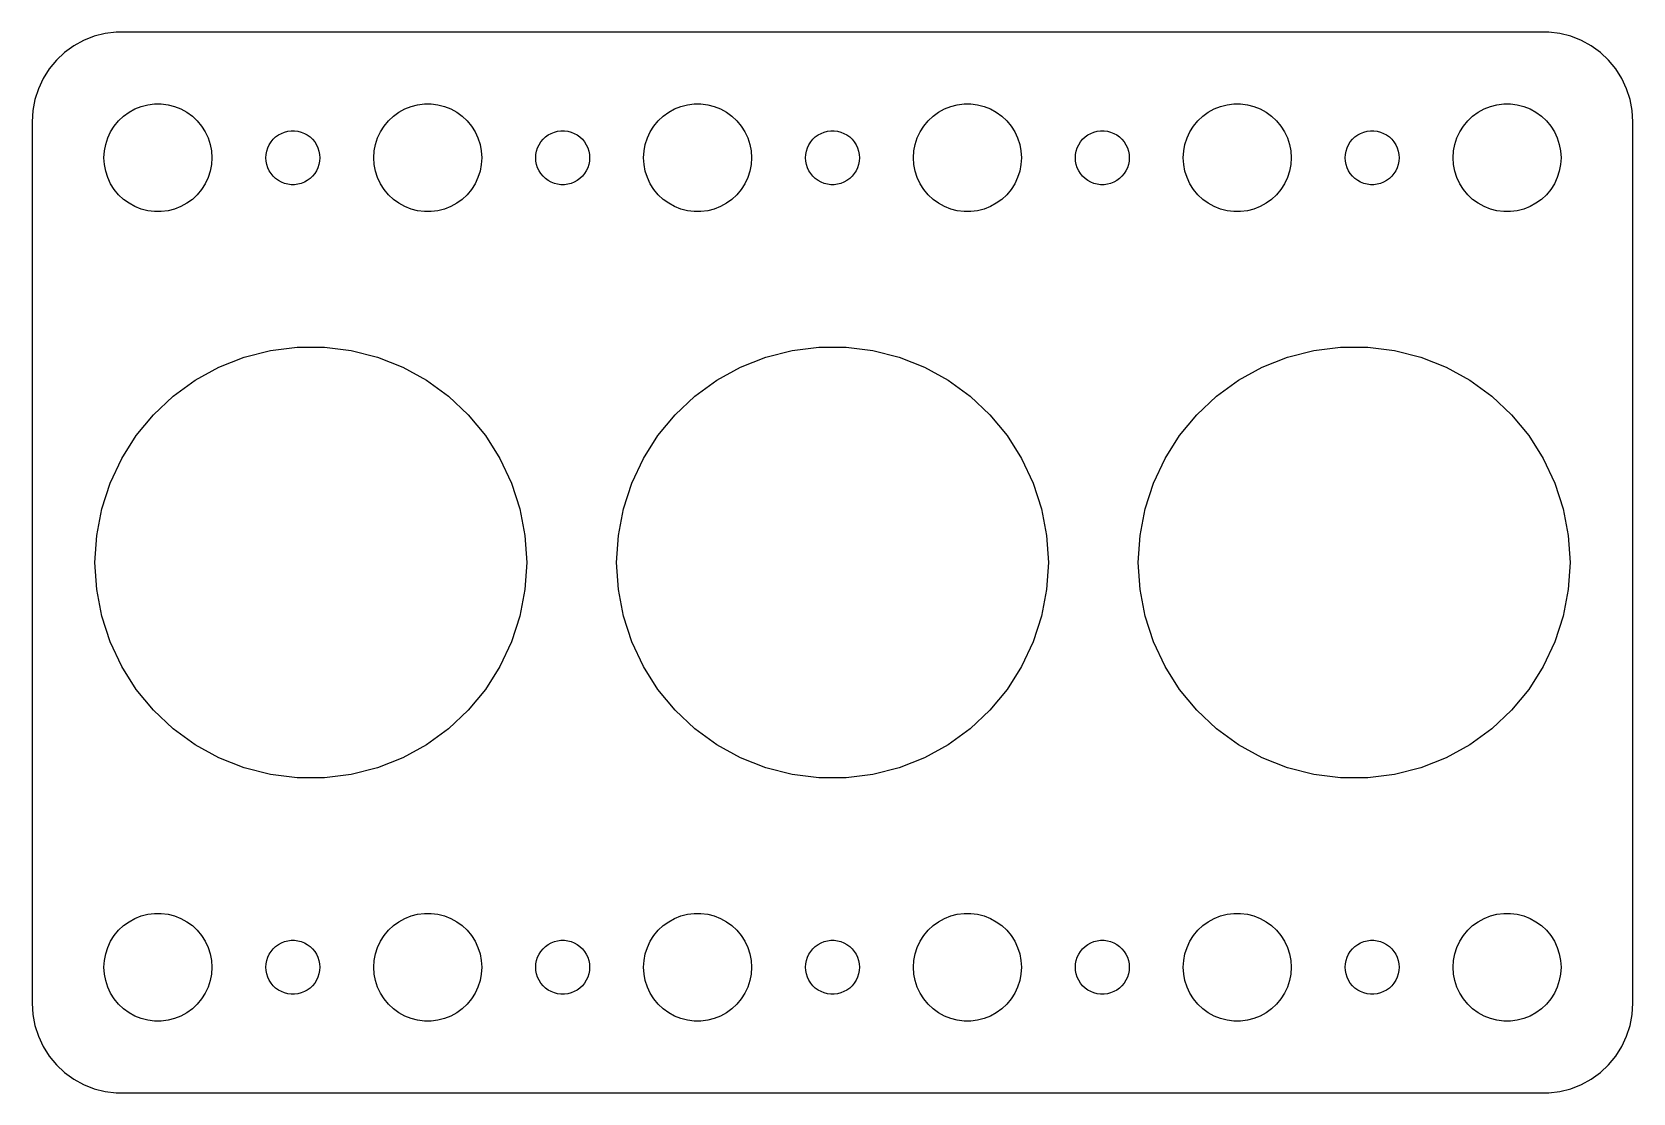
# Model space of a CAD drawing. Header units: metres. Extents: x -44.5 to 44.5, y 39.5 to 98.5.
import ezdxf

# ---------------------------------------------------------------- set-up
doc = ezdxf.new("R2010")
doc.units = ezdxf.units.M

msp = doc.modelspace()

# ---------------------------------------------------------------- linework, layer by layer
for p, q in [((-41.6289, 98.0241), (-42.1791, 97.7216)), ((-41.0451, 98.2553), (-41.6289, 98.0241)), ((-40.4369, 98.4114), (-41.0451, 98.2553)), ((-39.8139, 98.4901), (-40.4369, 98.4114)), ((39.8139, 98.4901), (-39.8139, 98.4901)), ((40.4369, 98.4114), (39.8139, 98.4901)), ((41.0451, 98.2553), (40.4369, 98.4114)), ((41.6289, 98.0241), (41.0451, 98.2553)), ((42.1791, 97.7216), (41.6289, 98.0241)), ((-42.6871, 97.3526), (-43.1448, 96.9227)), ((-42.1791, 97.7216), (-42.6871, 97.3526)), ((42.6871, 97.3526), (42.1791, 97.7216)), ((43.1448, 96.9227), (42.6871, 97.3526)), ((-43.5451, 96.4389), (-43.8815, 95.9088)), ((-43.1448, 96.9227), (-43.5451, 96.4389)), ((43.5451, 96.4389), (43.1448, 96.9227)), ((43.8815, 95.9088), (43.5451, 96.4389)), ((-44.1489, 95.3406), (-44.3429, 94.7434)), ((-43.8815, 95.9088), (-44.1489, 95.3406)), ((44.1489, 95.3406), (43.8815, 95.9088)), ((44.3429, 94.7434), (44.1489, 95.3406)), ((-44.3429, 94.7434), (-44.4606, 94.1267)), ((-38.7773, 94.2145), (-38.427, 94.3532)), ((-38.427, 94.3532), (-38.0621, 94.4469)), ((-38.0621, 94.4469), (-37.6884, 94.4941)), ((-37.6884, 94.4941), (-37.3116, 94.4941)), ((-37.3116, 94.4941), (-36.9379, 94.4469)), ((-36.9379, 94.4469), (-36.5729, 94.3532)), ((-36.5729, 94.3532), (-36.2227, 94.2145)), ((-23.7773, 94.2145), (-23.427, 94.3532)), ((-23.427, 94.3532), (-23.0621, 94.4469)), ((-23.0621, 94.4469), (-22.6884, 94.4941)), ((-22.6884, 94.4941), (-22.3116, 94.4941)), ((-22.3116, 94.4941), (-21.9379, 94.4469)), ((-21.9379, 94.4469), (-21.5729, 94.3532)), ((-21.5729, 94.3532), (-21.2227, 94.2145)), ((-8.77733, 94.2145), (-8.42705, 94.3532)), ((-8.42705, 94.3532), (-8.06213, 94.4469)), ((-8.06213, 94.4469), (-7.68837, 94.4941)), ((-7.68837, 94.4941), (-7.31161, 94.4941)), ((-7.31161, 94.4941), (-6.93785, 94.4469)), ((-6.93785, 94.4469), (-6.57294, 94.3532)), ((-6.57294, 94.3532), (-6.22266, 94.2145)), ((6.22266, 94.2145), (6.57294, 94.3532)), ((6.57294, 94.3532), (6.93785, 94.4469)), ((6.93785, 94.4469), (7.31161, 94.4941)), ((7.31161, 94.4941), (7.68837, 94.4941)), ((7.68837, 94.4941), (8.06213, 94.4469)), ((8.06213, 94.4469), (8.42705, 94.3532)), ((8.42705, 94.3532), (8.77733, 94.2145)), ((21.2227, 94.2145), (21.5729, 94.3532)), ((21.5729, 94.3532), (21.9379, 94.4469)), ((21.9379, 94.4469), (22.3116, 94.4941)), ((22.3116, 94.4941), (22.6884, 94.4941)), ((22.6884, 94.4941), (23.0621, 94.4469)), ((23.0621, 94.4469), (23.427, 94.3532)), ((23.427, 94.3532), (23.7773, 94.2145)), ((36.2227, 94.2145), (36.5729, 94.3532)), ((36.5729, 94.3532), (36.9379, 94.4469)), ((36.9379, 94.4469), (37.3116, 94.4941)), ((37.3116, 94.4941), (37.6884, 94.4941)), ((37.6884, 94.4941), (38.0621, 94.4469)), ((38.0621, 94.4469), (38.427, 94.3532)), ((38.427, 94.3532), (38.7773, 94.2145)), ((44.4606, 94.1267), (44.3429, 94.7434)), ((-44.4606, 94.1267), (-44.5, 93.5)), ((-44.5, 93.5), (-44.5, 44.5)), ((-39.927, 93.2634), (-39.6869, 93.5536)), ((-39.6869, 93.5536), (-39.4123, 93.8115)), ((-39.4123, 93.8115), (-39.1075, 94.033)), ((-39.1075, 94.033), (-38.7773, 94.2145)), ((-36.2227, 94.2145), (-35.8925, 94.033)), ((-35.8925, 94.033), (-35.5877, 93.8115)), ((-35.5877, 93.8115), (-35.3131, 93.5536)), ((-35.3131, 93.5536), (-35.0729, 93.2634)), ((-24.927, 93.2634), (-24.6869, 93.5536)), ((-24.6869, 93.5536), (-24.4123, 93.8115)), ((-24.4123, 93.8115), (-24.1075, 94.033)), ((-24.1075, 94.033), (-23.7773, 94.2145)), ((-21.2227, 94.2145), (-20.8925, 94.033)), ((-20.8925, 94.033), (-20.5877, 93.8115)), ((-20.5877, 93.8115), (-20.3131, 93.5536)), ((-20.3131, 93.5536), (-20.0729, 93.2634)), ((-9.92705, 93.2634), (-9.6869, 93.5536)), ((-9.6869, 93.5536), (-9.41226, 93.8115)), ((-9.41226, 93.8115), (-9.10747, 94.033)), ((-9.10747, 94.033), (-8.77733, 94.2145)), ((-6.22266, 94.2145), (-5.89252, 94.033)), ((-5.89252, 94.033), (-5.58772, 93.8115)), ((-5.58772, 93.8115), (-5.31308, 93.5536)), ((-5.31308, 93.5536), (-5.07294, 93.2634)), ((5.07294, 93.2634), (5.31308, 93.5536)), ((5.31308, 93.5536), (5.58772, 93.8115)), ((5.58772, 93.8115), (5.89252, 94.033)), ((5.89252, 94.033), (6.22266, 94.2145)), ((8.77733, 94.2145), (9.10747, 94.033)), ((9.10747, 94.033), (9.41226, 93.8115)), ((9.41226, 93.8115), (9.6869, 93.5536)), ((9.6869, 93.5536), (9.92705, 93.2634)), ((20.0729, 93.2634), (20.3131, 93.5536)), ((20.3131, 93.5536), (20.5877, 93.8115)), ((20.5877, 93.8115), (20.8925, 94.033)), ((20.8925, 94.033), (21.2227, 94.2145)), ((23.7773, 94.2145), (24.1075, 94.033)), ((24.1075, 94.033), (24.4123, 93.8115)), ((24.4123, 93.8115), (24.6869, 93.5536)), ((24.6869, 93.5536), (24.927, 93.2634)), ((35.0729, 93.2634), (35.3131, 93.5536)), ((35.3131, 93.5536), (35.5877, 93.8115)), ((35.5877, 93.8115), (35.8925, 94.033)), ((35.8925, 94.033), (36.2227, 94.2145)), ((38.7773, 94.2145), (39.1075, 94.033)), ((39.1075, 94.033), (39.4123, 93.8115)), ((39.4123, 93.8115), (39.6869, 93.5536)), ((39.6869, 93.5536), (39.927, 93.2634)), ((44.5, 93.5), (44.4606, 94.1267)), ((44.5, 44.5), (44.5, 93.5)), ((-40.4057, 92.2461), (-40.2893, 92.6044)), ((-40.2893, 92.6044), (-40.1289, 92.9453)), ((-40.1289, 92.9453), (-39.927, 93.2634)), ((-35.0729, 93.2634), (-34.8711, 92.9453)), ((-34.8711, 92.9453), (-34.7107, 92.6044)), ((-34.7107, 92.6044), (-34.5942, 92.2461)), ((-31.0934, 92.5268), (-30.9561, 92.6558)), ((-30.9561, 92.6558), (-30.8037, 92.7665)), ((-30.8037, 92.7665), (-30.6387, 92.8572)), ((-30.6387, 92.8572), (-30.4635, 92.9266)), ((-30.4635, 92.9266), (-30.2811, 92.9734)), ((-30.2811, 92.9734), (-30.0942, 92.997)), ((-30.0942, 92.997), (-29.9058, 92.997)), ((-29.9058, 92.997), (-29.7189, 92.9734)), ((-29.7189, 92.9734), (-29.5365, 92.9266)), ((-29.5365, 92.9266), (-29.3613, 92.8572)), ((-29.3613, 92.8572), (-29.1963, 92.7665)), ((-29.1963, 92.7665), (-29.0439, 92.6558)), ((-29.0439, 92.6558), (-28.9065, 92.5268)), ((-25.4057, 92.2461), (-25.2893, 92.6044)), ((-25.2893, 92.6044), (-25.1289, 92.9453)), ((-25.1289, 92.9453), (-24.927, 93.2634)), ((-20.0729, 93.2634), (-19.8711, 92.9453)), ((-19.8711, 92.9453), (-19.7107, 92.6044)), ((-19.7107, 92.6044), (-19.5942, 92.2461)), ((-16.0934, 92.5268), (-15.9561, 92.6558)), ((-15.9561, 92.6558), (-15.8037, 92.7665)), ((-15.8037, 92.7665), (-15.6387, 92.8572)), ((-15.6387, 92.8572), (-15.4635, 92.9266)), ((-15.4635, 92.9266), (-15.2811, 92.9734)), ((-15.2811, 92.9734), (-15.0942, 92.997)), ((-15.0942, 92.997), (-14.9058, 92.997)), ((-14.9058, 92.997), (-14.7189, 92.9734)), ((-14.7189, 92.9734), (-14.5365, 92.9266)), ((-14.5365, 92.9266), (-14.3613, 92.8572)), ((-14.3613, 92.8572), (-14.1963, 92.7665)), ((-14.1963, 92.7665), (-14.0439, 92.6558)), ((-14.0439, 92.6558), (-13.9065, 92.5268)), ((-10.4057, 92.2461), (-10.2893, 92.6044)), ((-10.2893, 92.6044), (-10.1289, 92.9453)), ((-10.1289, 92.9453), (-9.92705, 93.2634)), ((-5.07294, 93.2634), (-4.87108, 92.9453)), ((-4.87108, 92.9453), (-4.71066, 92.6044)), ((-4.71066, 92.6044), (-4.59424, 92.2461)), ((-1.09344, 92.5268), (-0.95613, 92.6558)), ((-0.95613, 92.6558), (-0.80373, 92.7665)), ((-0.80373, 92.7665), (-0.63866, 92.8572)), ((-0.63866, 92.8572), (-0.46352, 92.9266)), ((-0.46352, 92.9266), (-0.28107, 92.9734)), ((-0.28107, 92.9734), (-0.09418, 92.997)), ((-0.09418, 92.997), (0.09418, 92.997)), ((0.09418, 92.997), (0.28107, 92.9734)), ((0.28107, 92.9734), (0.46352, 92.9266)), ((0.46352, 92.9266), (0.63866, 92.8572)), ((0.63866, 92.8572), (0.80373, 92.7665)), ((0.80373, 92.7665), (0.95613, 92.6558)), ((0.95613, 92.6558), (1.09344, 92.5268)), ((4.59424, 92.2461), (4.71066, 92.6044)), ((4.71066, 92.6044), (4.87108, 92.9453)), ((4.87108, 92.9453), (5.07294, 93.2634)), ((9.92705, 93.2634), (10.1289, 92.9453)), ((10.1289, 92.9453), (10.2893, 92.6044)), ((10.2893, 92.6044), (10.4057, 92.2461)), ((13.9065, 92.5268), (14.0439, 92.6558)), ((14.0439, 92.6558), (14.1963, 92.7665)), ((14.1963, 92.7665), (14.3613, 92.8572)), ((14.3613, 92.8572), (14.5365, 92.9266)), ((14.5365, 92.9266), (14.7189, 92.9734)), ((14.7189, 92.9734), (14.9058, 92.997)), ((14.9058, 92.997), (15.0942, 92.997)), ((15.0942, 92.997), (15.2811, 92.9734)), ((15.2811, 92.9734), (15.4635, 92.9266)), ((15.4635, 92.9266), (15.6387, 92.8572)), ((15.6387, 92.8572), (15.8037, 92.7665)), ((15.8037, 92.7665), (15.9561, 92.6558)), ((15.9561, 92.6558), (16.0934, 92.5268)), ((19.5942, 92.2461), (19.7107, 92.6044)), ((19.7107, 92.6044), (19.8711, 92.9453)), ((19.8711, 92.9453), (20.0729, 93.2634)), ((24.927, 93.2634), (25.1289, 92.9453)), ((25.1289, 92.9453), (25.2893, 92.6044)), ((25.2893, 92.6044), (25.4057, 92.2461)), ((28.9065, 92.5268), (29.0439, 92.6558)), ((29.0439, 92.6558), (29.1963, 92.7665)), ((29.1963, 92.7665), (29.3613, 92.8572)), ((29.3613, 92.8572), (29.5365, 92.9266)), ((29.5365, 92.9266), (29.7189, 92.9734)), ((29.7189, 92.9734), (29.9058, 92.997)), ((29.9058, 92.997), (30.0942, 92.997)), ((30.0942, 92.997), (30.2811, 92.9734)), ((30.2811, 92.9734), (30.4635, 92.9266)), ((30.4635, 92.9266), (30.6387, 92.8572)), ((30.6387, 92.8572), (30.8037, 92.7665)), ((30.8037, 92.7665), (30.9561, 92.6558)), ((30.9561, 92.6558), (31.0934, 92.5268)), ((34.5942, 92.2461), (34.7107, 92.6044)), ((34.7107, 92.6044), (34.8711, 92.9453)), ((34.8711, 92.9453), (35.0729, 93.2634)), ((39.927, 93.2634), (40.1289, 92.9453)), ((40.1289, 92.9453), (40.2893, 92.6044)), ((40.2893, 92.6044), (40.4057, 92.2461)), ((-40.5, 91.5), (-40.4763, 91.876)), ((-40.4763, 91.876), (-40.4057, 92.2461)), ((-34.5942, 92.2461), (-34.5237, 91.876)), ((-34.5237, 91.876), (-34.5, 91.5)), ((-31.5, 91.5), (-31.4882, 91.688)), ((-31.4882, 91.688), (-31.4529, 91.873)), ((-31.4529, 91.873), (-31.3947, 92.0522)), ((-31.3947, 92.0522), (-31.3145, 92.2226)), ((-31.3145, 92.2226), (-31.2135, 92.3817)), ((-31.2135, 92.3817), (-31.0934, 92.5268)), ((-28.9065, 92.5268), (-28.7865, 92.3817)), ((-28.7865, 92.3817), (-28.6855, 92.2226)), ((-28.6855, 92.2226), (-28.6053, 92.0522)), ((-28.6053, 92.0522), (-28.5471, 91.873)), ((-28.5471, 91.873), (-28.5118, 91.688)), ((-28.5118, 91.688), (-28.5, 91.5)), ((-25.5, 91.5), (-25.4763, 91.876)), ((-25.4763, 91.876), (-25.4057, 92.2461)), ((-19.5942, 92.2461), (-19.5237, 91.876)), ((-19.5237, 91.876), (-19.5, 91.5)), ((-16.5, 91.5), (-16.4882, 91.688)), ((-16.4882, 91.688), (-16.4529, 91.873)), ((-16.4529, 91.873), (-16.3947, 92.0522)), ((-16.3947, 92.0522), (-16.3145, 92.2226)), ((-16.3145, 92.2226), (-16.2135, 92.3817)), ((-16.2135, 92.3817), (-16.0934, 92.5268)), ((-13.9065, 92.5268), (-13.7865, 92.3817)), ((-13.7865, 92.3817), (-13.6855, 92.2226)), ((-13.6855, 92.2226), (-13.6053, 92.0522)), ((-13.6053, 92.0522), (-13.5471, 91.873)), ((-13.5471, 91.873), (-13.5118, 91.688)), ((-13.5118, 91.688), (-13.5, 91.5)), ((-10.5, 91.5), (-10.4763, 91.876)), ((-10.4763, 91.876), (-10.4057, 92.2461)), ((-4.59424, 92.2461), (-4.52365, 91.876)), ((-4.52365, 91.876), (-4.5, 91.5)), ((-1.5, 91.5), (-1.48816, 91.688)), ((-1.48816, 91.688), (-1.45287, 91.873)), ((-1.45287, 91.873), (-1.39465, 92.0522)), ((-1.39465, 92.0522), (-1.31445, 92.2226)), ((-1.31445, 92.2226), (-1.21352, 92.3817)), ((-1.21352, 92.3817), (-1.09344, 92.5268)), ((1.09344, 92.5268), (1.21352, 92.3817)), ((1.21352, 92.3817), (1.31445, 92.2226)), ((1.31445, 92.2226), (1.39465, 92.0522)), ((1.39465, 92.0522), (1.45287, 91.873)), ((1.45287, 91.873), (1.48816, 91.688)), ((1.48816, 91.688), (1.5, 91.5)), ((4.5, 91.5), (4.52365, 91.876)), ((4.52365, 91.876), (4.59424, 92.2461)), ((10.4057, 92.2461), (10.4763, 91.876)), ((10.4763, 91.876), (10.5, 91.5)), ((13.5, 91.5), (13.5118, 91.688)), ((13.5118, 91.688), (13.5471, 91.873)), ((13.5471, 91.873), (13.6053, 92.0522)), ((13.6053, 92.0522), (13.6855, 92.2226)), ((13.6855, 92.2226), (13.7865, 92.3817)), ((13.7865, 92.3817), (13.9065, 92.5268)), ((16.0934, 92.5268), (16.2135, 92.3817)), ((16.2135, 92.3817), (16.3145, 92.2226)), ((16.3145, 92.2226), (16.3947, 92.0522)), ((16.3947, 92.0522), (16.4529, 91.873)), ((16.4529, 91.873), (16.4882, 91.688)), ((16.4882, 91.688), (16.5, 91.5)), ((19.5, 91.5), (19.5237, 91.876)), ((19.5237, 91.876), (19.5942, 92.2461)), ((25.4057, 92.2461), (25.4763, 91.876)), ((25.4763, 91.876), (25.5, 91.5)), ((28.5, 91.5), (28.5118, 91.688)), ((28.5118, 91.688), (28.5471, 91.873)), ((28.5471, 91.873), (28.6053, 92.0522)), ((28.6053, 92.0522), (28.6855, 92.2226)), ((28.6855, 92.2226), (28.7865, 92.3817)), ((28.7865, 92.3817), (28.9065, 92.5268)), ((31.0934, 92.5268), (31.2135, 92.3817)), ((31.2135, 92.3817), (31.3145, 92.2226)), ((31.3145, 92.2226), (31.3947, 92.0522)), ((31.3947, 92.0522), (31.4529, 91.873)), ((31.4529, 91.873), (31.4882, 91.688)), ((31.4882, 91.688), (31.5, 91.5)), ((34.5, 91.5), (34.5237, 91.876)), ((34.5237, 91.876), (34.5942, 92.2461)), ((40.4057, 92.2461), (40.4763, 91.876)), ((40.4763, 91.876), (40.5, 91.5)), ((-40.4763, 91.124), (-40.5, 91.5)), ((-40.4057, 90.7539), (-40.4763, 91.124)), ((-34.5237, 91.124), (-34.5942, 90.7539)), ((-34.5, 91.5), (-34.5237, 91.124)), ((-31.4882, 91.312), (-31.5, 91.5)), ((-31.4529, 91.127), (-31.4882, 91.312)), ((-31.3947, 90.9478), (-31.4529, 91.127)), ((-31.3145, 90.7774), (-31.3947, 90.9478)), ((-28.6053, 90.9478), (-28.6855, 90.7774)), ((-28.5471, 91.127), (-28.6053, 90.9478)), ((-28.5118, 91.312), (-28.5471, 91.127)), ((-28.5, 91.5), (-28.5118, 91.312)), ((-25.4763, 91.124), (-25.5, 91.5)), ((-25.4057, 90.7539), (-25.4763, 91.124)), ((-19.5237, 91.124), (-19.5942, 90.7539)), ((-19.5, 91.5), (-19.5237, 91.124)), ((-16.4882, 91.312), (-16.5, 91.5)), ((-16.4529, 91.127), (-16.4882, 91.312)), ((-16.3947, 90.9478), (-16.4529, 91.127)), ((-16.3145, 90.7774), (-16.3947, 90.9478)), ((-13.6053, 90.9478), (-13.6855, 90.7774)), ((-13.5471, 91.127), (-13.6053, 90.9478)), ((-13.5118, 91.312), (-13.5471, 91.127)), ((-13.5, 91.5), (-13.5118, 91.312)), ((-10.4763, 91.124), (-10.5, 91.5)), ((-10.4057, 90.7539), (-10.4763, 91.124)), ((-4.52365, 91.124), (-4.59424, 90.7539)), ((-4.5, 91.5), (-4.52365, 91.124)), ((-1.48816, 91.312), (-1.5, 91.5)), ((-1.45287, 91.127), (-1.48816, 91.312)), ((-1.39465, 90.9478), (-1.45287, 91.127)), ((-1.31445, 90.7774), (-1.39465, 90.9478)), ((1.39465, 90.9478), (1.31445, 90.7774)), ((1.45287, 91.127), (1.39465, 90.9478)), ((1.48816, 91.312), (1.45287, 91.127)), ((1.5, 91.5), (1.48816, 91.312)), ((4.52365, 91.124), (4.5, 91.5)), ((4.59424, 90.7539), (4.52365, 91.124)), ((10.4763, 91.124), (10.4057, 90.7539)), ((10.5, 91.5), (10.4763, 91.124)), ((13.5118, 91.312), (13.5, 91.5)), ((13.5471, 91.127), (13.5118, 91.312)), ((13.6053, 90.9478), (13.5471, 91.127)), ((13.6855, 90.7774), (13.6053, 90.9478)), ((16.3947, 90.9478), (16.3145, 90.7774)), ((16.4529, 91.127), (16.3947, 90.9478)), ((16.4882, 91.312), (16.4529, 91.127)), ((16.5, 91.5), (16.4882, 91.312)), ((19.5237, 91.124), (19.5, 91.5)), ((19.5942, 90.7539), (19.5237, 91.124)), ((25.4763, 91.124), (25.4057, 90.7539)), ((25.5, 91.5), (25.4763, 91.124)), ((28.5118, 91.312), (28.5, 91.5)), ((28.5471, 91.127), (28.5118, 91.312)), ((28.6053, 90.9478), (28.5471, 91.127)), ((28.6855, 90.7774), (28.6053, 90.9478)), ((31.3947, 90.9478), (31.3145, 90.7774)), ((31.4529, 91.127), (31.3947, 90.9478)), ((31.4882, 91.312), (31.4529, 91.127)), ((31.5, 91.5), (31.4882, 91.312)), ((34.5237, 91.124), (34.5, 91.5)), ((34.5942, 90.7539), (34.5237, 91.124)), ((40.4763, 91.124), (40.4057, 90.7539)), ((40.5, 91.5), (40.4763, 91.124)), ((-40.2893, 90.3956), (-40.4057, 90.7539)), ((-40.1289, 90.0547), (-40.2893, 90.3956)), ((-39.927, 89.7366), (-40.1289, 90.0547)), ((-34.8711, 90.0547), (-35.0729, 89.7366)), ((-34.7107, 90.3956), (-34.8711, 90.0547)), ((-34.5942, 90.7539), (-34.7107, 90.3956)), ((-31.2135, 90.6183), (-31.3145, 90.7774)), ((-31.0934, 90.4732), (-31.2135, 90.6183)), ((-30.9561, 90.3442), (-31.0934, 90.4732)), ((-30.8037, 90.2335), (-30.9561, 90.3442)), ((-30.6387, 90.1427), (-30.8037, 90.2335)), ((-30.4635, 90.0734), (-30.6387, 90.1427)), ((-30.2811, 90.0266), (-30.4635, 90.0734)), ((-30.0942, 90.003), (-30.2811, 90.0266)), ((-29.9058, 90.003), (-30.0942, 90.003)), ((-29.7189, 90.0266), (-29.9058, 90.003)), ((-29.5365, 90.0734), (-29.7189, 90.0266)), ((-29.3613, 90.1427), (-29.5365, 90.0734)), ((-29.1963, 90.2335), (-29.3613, 90.1427)), ((-29.0439, 90.3442), (-29.1963, 90.2335)), ((-28.9065, 90.4732), (-29.0439, 90.3442)), ((-28.7865, 90.6183), (-28.9065, 90.4732)), ((-28.6855, 90.7774), (-28.7865, 90.6183)), ((-25.2893, 90.3956), (-25.4057, 90.7539)), ((-25.1289, 90.0547), (-25.2893, 90.3956)), ((-24.927, 89.7366), (-25.1289, 90.0547)), ((-19.8711, 90.0547), (-20.0729, 89.7366)), ((-19.7107, 90.3956), (-19.8711, 90.0547)), ((-19.5942, 90.7539), (-19.7107, 90.3956)), ((-16.2135, 90.6183), (-16.3145, 90.7774)), ((-16.0934, 90.4732), (-16.2135, 90.6183)), ((-15.9561, 90.3442), (-16.0934, 90.4732)), ((-15.8037, 90.2335), (-15.9561, 90.3442)), ((-15.6387, 90.1427), (-15.8037, 90.2335)), ((-15.4635, 90.0734), (-15.6387, 90.1427)), ((-15.2811, 90.0266), (-15.4635, 90.0734)), ((-15.0942, 90.003), (-15.2811, 90.0266)), ((-14.9058, 90.003), (-15.0942, 90.003)), ((-14.7189, 90.0266), (-14.9058, 90.003)), ((-14.5365, 90.0734), (-14.7189, 90.0266)), ((-14.3613, 90.1427), (-14.5365, 90.0734)), ((-14.1963, 90.2335), (-14.3613, 90.1427)), ((-14.0439, 90.3442), (-14.1963, 90.2335)), ((-13.9065, 90.4732), (-14.0439, 90.3442)), ((-13.7865, 90.6183), (-13.9065, 90.4732)), ((-13.6855, 90.7774), (-13.7865, 90.6183)), ((-10.2893, 90.3956), (-10.4057, 90.7539)), ((-10.1289, 90.0547), (-10.2893, 90.3956)), ((-9.92705, 89.7366), (-10.1289, 90.0547)), ((-4.87108, 90.0547), (-5.07294, 89.7366)), ((-4.71066, 90.3956), (-4.87108, 90.0547)), ((-4.59424, 90.7539), (-4.71066, 90.3956)), ((-1.21352, 90.6183), (-1.31445, 90.7774)), ((-1.09344, 90.4732), (-1.21352, 90.6183)), ((-0.95613, 90.3442), (-1.09344, 90.4732)), ((-0.80373, 90.2335), (-0.95613, 90.3442)), ((-0.63866, 90.1427), (-0.80373, 90.2335)), ((-0.46352, 90.0734), (-0.63866, 90.1427)), ((-0.28107, 90.0266), (-0.46352, 90.0734)), ((-0.09418, 90.003), (-0.28107, 90.0266)), ((0.09418, 90.003), (-0.09418, 90.003)), ((0.28107, 90.0266), (0.09418, 90.003)), ((0.46352, 90.0734), (0.28107, 90.0266)), ((0.63866, 90.1427), (0.46352, 90.0734)), ((0.80373, 90.2335), (0.63866, 90.1427)), ((0.95613, 90.3442), (0.80373, 90.2335)), ((1.09344, 90.4732), (0.95613, 90.3442)), ((1.21352, 90.6183), (1.09344, 90.4732)), ((1.31445, 90.7774), (1.21352, 90.6183)), ((4.71066, 90.3956), (4.59424, 90.7539)), ((4.87108, 90.0547), (4.71066, 90.3956)), ((5.07294, 89.7366), (4.87108, 90.0547)), ((10.1289, 90.0547), (9.92705, 89.7366)), ((10.2893, 90.3956), (10.1289, 90.0547)), ((10.4057, 90.7539), (10.2893, 90.3956)), ((13.7865, 90.6183), (13.6855, 90.7774)), ((13.9065, 90.4732), (13.7865, 90.6183)), ((14.0439, 90.3442), (13.9065, 90.4732)), ((14.1963, 90.2335), (14.0439, 90.3442)), ((14.3613, 90.1427), (14.1963, 90.2335)), ((14.5365, 90.0734), (14.3613, 90.1427)), ((14.7189, 90.0266), (14.5365, 90.0734)), ((14.9058, 90.003), (14.7189, 90.0266)), ((15.0942, 90.003), (14.9058, 90.003)), ((15.2811, 90.0266), (15.0942, 90.003)), ((15.4635, 90.0734), (15.2811, 90.0266)), ((15.6387, 90.1427), (15.4635, 90.0734)), ((15.8037, 90.2335), (15.6387, 90.1427)), ((15.9561, 90.3442), (15.8037, 90.2335)), ((16.0934, 90.4732), (15.9561, 90.3442)), ((16.2135, 90.6183), (16.0934, 90.4732)), ((16.3145, 90.7774), (16.2135, 90.6183)), ((19.7107, 90.3956), (19.5942, 90.7539)), ((19.8711, 90.0547), (19.7107, 90.3956)), ((20.0729, 89.7366), (19.8711, 90.0547)), ((25.1289, 90.0547), (24.927, 89.7366)), ((25.2893, 90.3956), (25.1289, 90.0547)), ((25.4057, 90.7539), (25.2893, 90.3956)), ((28.7865, 90.6183), (28.6855, 90.7774)), ((28.9065, 90.4732), (28.7865, 90.6183)), ((29.0439, 90.3442), (28.9065, 90.4732)), ((29.1963, 90.2335), (29.0439, 90.3442)), ((29.3613, 90.1427), (29.1963, 90.2335)), ((29.5365, 90.0734), (29.3613, 90.1427)), ((29.7189, 90.0266), (29.5365, 90.0734)), ((29.9058, 90.003), (29.7189, 90.0266)), ((30.0942, 90.003), (29.9058, 90.003)), ((30.2811, 90.0266), (30.0942, 90.003)), ((30.4635, 90.0734), (30.2811, 90.0266)), ((30.6387, 90.1427), (30.4635, 90.0734)), ((30.8037, 90.2335), (30.6387, 90.1427)), ((30.9561, 90.3442), (30.8037, 90.2335)), ((31.0934, 90.4732), (30.9561, 90.3442)), ((31.2135, 90.6183), (31.0934, 90.4732)), ((31.3145, 90.7774), (31.2135, 90.6183)), ((34.7107, 90.3956), (34.5942, 90.7539)), ((34.8711, 90.0547), (34.7107, 90.3956)), ((35.0729, 89.7366), (34.8711, 90.0547)), ((40.1289, 90.0547), (39.927, 89.7366)), ((40.2893, 90.3956), (40.1289, 90.0547)), ((40.4057, 90.7539), (40.2893, 90.3956)), ((-39.6869, 89.4464), (-39.927, 89.7366)), ((-39.4123, 89.1884), (-39.6869, 89.4464)), ((-39.1075, 88.967), (-39.4123, 89.1884)), ((-35.5877, 89.1884), (-35.8925, 88.967)), ((-35.3131, 89.4464), (-35.5877, 89.1884)), ((-35.0729, 89.7366), (-35.3131, 89.4464)), ((-24.6869, 89.4464), (-24.927, 89.7366)), ((-24.4123, 89.1884), (-24.6869, 89.4464)), ((-24.1075, 88.967), (-24.4123, 89.1884)), ((-20.5877, 89.1884), (-20.8925, 88.967)), ((-20.3131, 89.4464), (-20.5877, 89.1884)), ((-20.0729, 89.7366), (-20.3131, 89.4464)), ((-9.6869, 89.4464), (-9.92705, 89.7366)), ((-9.41226, 89.1884), (-9.6869, 89.4464)), ((-9.10747, 88.967), (-9.41226, 89.1884)), ((-5.58772, 89.1884), (-5.89252, 88.967)), ((-5.31308, 89.4464), (-5.58772, 89.1884)), ((-5.07294, 89.7366), (-5.31308, 89.4464)), ((5.31308, 89.4464), (5.07294, 89.7366)), ((5.58772, 89.1884), (5.31308, 89.4464)), ((5.89252, 88.967), (5.58772, 89.1884)), ((9.41226, 89.1884), (9.10747, 88.967)), ((9.6869, 89.4464), (9.41226, 89.1884)), ((9.92705, 89.7366), (9.6869, 89.4464)), ((20.3131, 89.4464), (20.0729, 89.7366)), ((20.5877, 89.1884), (20.3131, 89.4464)), ((20.8925, 88.967), (20.5877, 89.1884)), ((24.4123, 89.1884), (24.1075, 88.967)), ((24.6869, 89.4464), (24.4123, 89.1884)), ((24.927, 89.7366), (24.6869, 89.4464)), ((35.3131, 89.4464), (35.0729, 89.7366)), ((35.5877, 89.1884), (35.3131, 89.4464)), ((35.8925, 88.967), (35.5877, 89.1884)), ((39.4123, 89.1884), (39.1075, 88.967)), ((39.6869, 89.4464), (39.4123, 89.1884)), ((39.927, 89.7366), (39.6869, 89.4464)), ((-38.7773, 88.7855), (-39.1075, 88.967)), ((-38.427, 88.6468), (-38.7773, 88.7855)), ((-38.0621, 88.5531), (-38.427, 88.6468)), ((-37.6884, 88.5059), (-38.0621, 88.5531)), ((-37.3116, 88.5059), (-37.6884, 88.5059)), ((-36.9379, 88.5531), (-37.3116, 88.5059)), ((-36.5729, 88.6468), (-36.9379, 88.5531)), ((-36.2227, 88.7855), (-36.5729, 88.6468)), ((-35.8925, 88.967), (-36.2227, 88.7855)), ((-23.7773, 88.7855), (-24.1075, 88.967)), ((-23.427, 88.6468), (-23.7773, 88.7855)), ((-23.0621, 88.5531), (-23.427, 88.6468)), ((-22.6884, 88.5059), (-23.0621, 88.5531)), ((-22.3116, 88.5059), (-22.6884, 88.5059)), ((-21.9379, 88.5531), (-22.3116, 88.5059)), ((-21.5729, 88.6468), (-21.9379, 88.5531)), ((-21.2227, 88.7855), (-21.5729, 88.6468)), ((-20.8925, 88.967), (-21.2227, 88.7855)), ((-8.77733, 88.7855), (-9.10747, 88.967)), ((-8.42705, 88.6468), (-8.77733, 88.7855)), ((-8.06213, 88.5531), (-8.42705, 88.6468)), ((-7.68837, 88.5059), (-8.06213, 88.5531)), ((-7.31161, 88.5059), (-7.68837, 88.5059)), ((-6.93785, 88.5531), (-7.31161, 88.5059)), ((-6.57294, 88.6468), (-6.93785, 88.5531)), ((-6.22266, 88.7855), (-6.57294, 88.6468)), ((-5.89252, 88.967), (-6.22266, 88.7855)), ((6.22266, 88.7855), (5.89252, 88.967)), ((6.57294, 88.6468), (6.22266, 88.7855)), ((6.93785, 88.5531), (6.57294, 88.6468)), ((7.31161, 88.5059), (6.93785, 88.5531)), ((7.68837, 88.5059), (7.31161, 88.5059)), ((8.06213, 88.5531), (7.68837, 88.5059)), ((8.42705, 88.6468), (8.06213, 88.5531)), ((8.77733, 88.7855), (8.42705, 88.6468)), ((9.10747, 88.967), (8.77733, 88.7855)), ((21.2227, 88.7855), (20.8925, 88.967)), ((21.5729, 88.6468), (21.2227, 88.7855)), ((21.9379, 88.5531), (21.5729, 88.6468)), ((22.3116, 88.5059), (21.9379, 88.5531)), ((22.6884, 88.5059), (22.3116, 88.5059)), ((23.0621, 88.5531), (22.6884, 88.5059)), ((23.427, 88.6468), (23.0621, 88.5531)), ((23.7773, 88.7855), (23.427, 88.6468)), ((24.1075, 88.967), (23.7773, 88.7855)), ((36.2227, 88.7855), (35.8925, 88.967)), ((36.5729, 88.6468), (36.2227, 88.7855)), ((36.9379, 88.5531), (36.5729, 88.6468)), ((37.3116, 88.5059), (36.9379, 88.5531)), ((37.6884, 88.5059), (37.3116, 88.5059)), ((38.0621, 88.5531), (37.6884, 88.5059)), ((38.427, 88.6468), (38.0621, 88.5531)), ((38.7773, 88.7855), (38.427, 88.6468)), ((39.1075, 88.967), (38.7773, 88.7855)), ((-34.1093, 79.8579), (-32.7082, 80.4127)), ((-32.7082, 80.4127), (-31.2486, 80.7874)), ((-31.2486, 80.7874), (-29.7535, 80.9763)), ((-29.7535, 80.9763), (-28.2465, 80.9763)), ((-28.2465, 80.9763), (-26.7514, 80.7874)), ((-26.7514, 80.7874), (-25.2918, 80.4127)), ((-25.2918, 80.4127), (-23.8906, 79.8579)), ((-5.10934, 79.8579), (-3.70819, 80.4127)), ((-3.70819, 80.4127), (-2.24857, 80.7874)), ((-2.24857, 80.7874), (-0.75348, 80.9763)), ((-0.75348, 80.9763), (0.75348, 80.9763)), ((0.75348, 80.9763), (2.24857, 80.7874)), ((2.24857, 80.7874), (3.70819, 80.4127)), ((3.70819, 80.4127), (5.10934, 79.8579)), ((23.8906, 79.8579), (25.2918, 80.4127)), ((25.2918, 80.4127), (26.7514, 80.7874)), ((26.7514, 80.7874), (28.2465, 80.9763)), ((28.2465, 80.9763), (29.7535, 80.9763)), ((29.7535, 80.9763), (31.2486, 80.7874)), ((31.2486, 80.7874), (32.7082, 80.4127)), ((32.7082, 80.4127), (34.1093, 79.8579)), ((-35.4299, 79.1319), (-34.1093, 79.8579)), ((-23.8906, 79.8579), (-22.5701, 79.1319)), ((-6.42992, 79.1319), (-5.10934, 79.8579)), ((5.10934, 79.8579), (6.42992, 79.1319)), ((22.5701, 79.1319), (23.8906, 79.8579)), ((34.1093, 79.8579), (35.4299, 79.1319)), ((-36.6491, 78.2462), (-35.4299, 79.1319)), ((-22.5701, 79.1319), (-21.3509, 78.2462)), ((-7.64908, 78.2462), (-6.42992, 79.1319)), ((6.42992, 79.1319), (7.64908, 78.2462)), ((21.3509, 78.2462), (22.5701, 79.1319)), ((35.4299, 79.1319), (36.6491, 78.2462)), ((-37.7476, 77.2146), (-36.6491, 78.2462)), ((-21.3509, 78.2462), (-20.2524, 77.2146)), ((-8.74762, 77.2146), (-7.64908, 78.2462)), ((7.64908, 78.2462), (8.74762, 77.2146)), ((20.2524, 77.2146), (21.3509, 78.2462)), ((36.6491, 78.2462), (37.7476, 77.2146)), ((-38.7082, 76.0534), (-37.7476, 77.2146)), ((-20.2524, 77.2146), (-19.2918, 76.0534)), ((-9.70819, 76.0534), (-8.74762, 77.2146)), ((8.74762, 77.2146), (9.70819, 76.0534)), ((19.2918, 76.0534), (20.2524, 77.2146)), ((37.7476, 77.2146), (38.7082, 76.0534)), ((-39.5157, 74.781), (-38.7082, 76.0534)), ((-19.2918, 76.0534), (-18.4843, 74.781)), ((-10.5157, 74.781), (-9.70819, 76.0534)), ((9.70819, 76.0534), (10.5157, 74.781)), ((18.4843, 74.781), (19.2918, 76.0534)), ((38.7082, 76.0534), (39.5157, 74.781)), ((-40.1573, 73.4175), (-39.5157, 74.781)), ((-18.4843, 74.781), (-17.8427, 73.4175)), ((-11.1573, 73.4175), (-10.5157, 74.781)), ((10.5157, 74.781), (11.1573, 73.4175)), ((17.8427, 73.4175), (18.4843, 74.781)), ((39.5157, 74.781), (40.1573, 73.4175)), ((-40.623, 71.9843), (-40.1573, 73.4175)), ((-17.8427, 73.4175), (-17.377, 71.9843)), ((-11.623, 71.9843), (-11.1573, 73.4175)), ((11.1573, 73.4175), (11.623, 71.9843)), ((17.377, 71.9843), (17.8427, 73.4175)), ((40.1573, 73.4175), (40.623, 71.9843)), ((-40.9054, 70.504), (-40.623, 71.9843)), ((-17.377, 71.9843), (-17.0946, 70.504)), ((-11.9054, 70.504), (-11.623, 71.9843)), ((11.623, 71.9843), (11.9054, 70.504)), ((17.0946, 70.504), (17.377, 71.9843)), ((40.623, 71.9843), (40.9054, 70.504)), ((-41, 69), (-40.9054, 70.504)), ((-17.0946, 70.504), (-17, 69)), ((-12, 69), (-11.9054, 70.504)), ((11.9054, 70.504), (12, 69)), ((17, 69), (17.0946, 70.504)), ((40.9054, 70.504), (41, 69)), ((-40.9054, 67.496), (-41, 69)), ((-17, 69), (-17.0946, 67.496)), ((-11.9054, 67.496), (-12, 69)), ((12, 69), (11.9054, 67.496)), ((17.0946, 67.496), (17, 69)), ((41, 69), (40.9054, 67.496)), ((-40.623, 66.0157), (-40.9054, 67.496)), ((-17.0946, 67.496), (-17.377, 66.0157)), ((-11.623, 66.0157), (-11.9054, 67.496)), ((11.9054, 67.496), (11.623, 66.0157)), ((17.377, 66.0157), (17.0946, 67.496)), ((40.9054, 67.496), (40.623, 66.0157)), ((-40.1573, 64.5825), (-40.623, 66.0157)), ((-17.377, 66.0157), (-17.8427, 64.5825)), ((-11.1573, 64.5825), (-11.623, 66.0157)), ((11.623, 66.0157), (11.1573, 64.5825)), ((17.8427, 64.5825), (17.377, 66.0157)), ((40.623, 66.0157), (40.1573, 64.5825)), ((-39.5157, 63.219), (-40.1573, 64.5825)), ((-17.8427, 64.5825), (-18.4843, 63.219)), ((-10.5157, 63.219), (-11.1573, 64.5825)), ((11.1573, 64.5825), (10.5157, 63.219)), ((18.4843, 63.219), (17.8427, 64.5825)), ((40.1573, 64.5825), (39.5157, 63.219)), ((-38.7082, 61.9466), (-39.5157, 63.219)), ((-18.4843, 63.219), (-19.2918, 61.9466)), ((-9.70819, 61.9466), (-10.5157, 63.219)), ((10.5157, 63.219), (9.70819, 61.9466)), ((19.2918, 61.9466), (18.4843, 63.219)), ((39.5157, 63.219), (38.7082, 61.9466)), ((-37.7476, 60.7854), (-38.7082, 61.9466)), ((-19.2918, 61.9466), (-20.2524, 60.7854)), ((-8.74762, 60.7854), (-9.70819, 61.9466)), ((9.70819, 61.9466), (8.74762, 60.7854)), ((20.2524, 60.7854), (19.2918, 61.9466)), ((38.7082, 61.9466), (37.7476, 60.7854)), ((-36.6491, 59.7538), (-37.7476, 60.7854)), ((-20.2524, 60.7854), (-21.3509, 59.7538)), ((-7.64908, 59.7538), (-8.74762, 60.7854)), ((8.74762, 60.7854), (7.64908, 59.7538)), ((21.3509, 59.7538), (20.2524, 60.7854)), ((37.7476, 60.7854), (36.6491, 59.7538)), ((-35.4299, 58.8681), (-36.6491, 59.7538)), ((-21.3509, 59.7538), (-22.5701, 58.8681)), ((-6.42992, 58.8681), (-7.64908, 59.7538)), ((7.64908, 59.7538), (6.42992, 58.8681)), ((22.5701, 58.8681), (21.3509, 59.7538)), ((36.6491, 59.7538), (35.4299, 58.8681)), ((-34.1093, 58.1421), (-35.4299, 58.8681)), ((-22.5701, 58.8681), (-23.8906, 58.1421)), ((-5.10934, 58.1421), (-6.42992, 58.8681)), ((6.42992, 58.8681), (5.10934, 58.1421)), ((23.8906, 58.1421), (22.5701, 58.8681)), ((35.4299, 58.8681), (34.1093, 58.1421)), ((-32.7082, 57.5873), (-34.1093, 58.1421)), ((-23.8906, 58.1421), (-25.2918, 57.5873)), ((-3.70819, 57.5873), (-5.10934, 58.1421)), ((5.10934, 58.1421), (3.70819, 57.5873)), ((25.2918, 57.5873), (23.8906, 58.1421)), ((34.1093, 58.1421), (32.7082, 57.5873)), ((-31.2486, 57.2126), (-32.7082, 57.5873)), ((-29.7535, 57.0237), (-31.2486, 57.2126)), ((-28.2465, 57.0237), (-29.7535, 57.0237)), ((-26.7514, 57.2126), (-28.2465, 57.0237)), ((-25.2918, 57.5873), (-26.7514, 57.2126)), ((-2.24857, 57.2126), (-3.70819, 57.5873)), ((-0.75348, 57.0237), (-2.24857, 57.2126)), ((0.75348, 57.0237), (-0.75348, 57.0237)), ((2.24857, 57.2126), (0.75348, 57.0237)), ((3.70819, 57.5873), (2.24857, 57.2126)), ((26.7514, 57.2126), (25.2918, 57.5873)), ((28.2465, 57.0237), (26.7514, 57.2126)), ((29.7535, 57.0237), (28.2465, 57.0237)), ((31.2486, 57.2126), (29.7535, 57.0237)), ((32.7082, 57.5873), (31.2486, 57.2126)), ((-39.4123, 48.8116), (-39.1075, 49.033)), ((-39.1075, 49.033), (-38.7773, 49.2145)), ((-38.7773, 49.2145), (-38.427, 49.3532)), ((-38.427, 49.3532), (-38.0621, 49.4469)), ((-38.0621, 49.4469), (-37.6884, 49.4941)), ((-37.6884, 49.4941), (-37.3116, 49.4941)), ((-37.3116, 49.4941), (-36.9379, 49.4469)), ((-36.9379, 49.4469), (-36.5729, 49.3532)), ((-36.5729, 49.3532), (-36.2227, 49.2145)), ((-36.2227, 49.2145), (-35.8925, 49.033)), ((-35.8925, 49.033), (-35.5877, 48.8116)), ((-24.4123, 48.8116), (-24.1075, 49.033)), ((-24.1075, 49.033), (-23.7773, 49.2145)), ((-23.7773, 49.2145), (-23.427, 49.3532)), ((-23.427, 49.3532), (-23.0621, 49.4469)), ((-23.0621, 49.4469), (-22.6884, 49.4941)), ((-22.6884, 49.4941), (-22.3116, 49.4941)), ((-22.3116, 49.4941), (-21.9379, 49.4469)), ((-21.9379, 49.4469), (-21.5729, 49.3532)), ((-21.5729, 49.3532), (-21.2227, 49.2145)), ((-21.2227, 49.2145), (-20.8925, 49.033)), ((-20.8925, 49.033), (-20.5877, 48.8116)), ((-9.41226, 48.8116), (-9.10747, 49.033)), ((-9.10747, 49.033), (-8.77733, 49.2145)), ((-8.77733, 49.2145), (-8.42705, 49.3532)), ((-8.42705, 49.3532), (-8.06213, 49.4469)), ((-8.06213, 49.4469), (-7.68837, 49.4941)), ((-7.68837, 49.4941), (-7.31161, 49.4941)), ((-7.31161, 49.4941), (-6.93785, 49.4469)), ((-6.93785, 49.4469), (-6.57294, 49.3532)), ((-6.57294, 49.3532), (-6.22266, 49.2145)), ((-6.22266, 49.2145), (-5.89252, 49.033)), ((-5.89252, 49.033), (-5.58772, 48.8116)), ((5.58772, 48.8116), (5.89252, 49.033)), ((5.89252, 49.033), (6.22266, 49.2145)), ((6.22266, 49.2145), (6.57294, 49.3532)), ((6.57294, 49.3532), (6.93785, 49.4469)), ((6.93785, 49.4469), (7.31161, 49.4941)), ((7.31161, 49.4941), (7.68837, 49.4941)), ((7.68837, 49.4941), (8.06213, 49.4469)), ((8.06213, 49.4469), (8.42705, 49.3532)), ((8.42705, 49.3532), (8.77733, 49.2145)), ((8.77733, 49.2145), (9.10747, 49.033)), ((9.10747, 49.033), (9.41226, 48.8116)), ((20.5877, 48.8116), (20.8925, 49.033)), ((20.8925, 49.033), (21.2227, 49.2145)), ((21.2227, 49.2145), (21.5729, 49.3532)), ((21.5729, 49.3532), (21.9379, 49.4469)), ((21.9379, 49.4469), (22.3116, 49.4941)), ((22.3116, 49.4941), (22.6884, 49.4941)), ((22.6884, 49.4941), (23.0621, 49.4469)), ((23.0621, 49.4469), (23.427, 49.3532)), ((23.427, 49.3532), (23.7773, 49.2145)), ((23.7773, 49.2145), (24.1075, 49.033)), ((24.1075, 49.033), (24.4123, 48.8116)), ((35.5877, 48.8116), (35.8925, 49.033)), ((35.8925, 49.033), (36.2227, 49.2145)), ((36.2227, 49.2145), (36.5729, 49.3532)), ((36.5729, 49.3532), (36.9379, 49.4469)), ((36.9379, 49.4469), (37.3116, 49.4941)), ((37.3116, 49.4941), (37.6884, 49.4941)), ((37.6884, 49.4941), (38.0621, 49.4469)), ((38.0621, 49.4469), (38.427, 49.3532)), ((38.427, 49.3532), (38.7773, 49.2145)), ((38.7773, 49.2145), (39.1075, 49.033)), ((39.1075, 49.033), (39.4123, 48.8116)), ((-40.1289, 47.9453), (-39.927, 48.2634)), ((-39.927, 48.2634), (-39.6869, 48.5536)), ((-39.6869, 48.5536), (-39.4123, 48.8116)), ((-35.5877, 48.8116), (-35.3131, 48.5536)), ((-35.3131, 48.5536), (-35.0729, 48.2634)), ((-35.0729, 48.2634), (-34.8711, 47.9453)), ((-25.1289, 47.9453), (-24.927, 48.2634)), ((-24.927, 48.2634), (-24.6869, 48.5536)), ((-24.6869, 48.5536), (-24.4123, 48.8116)), ((-20.5877, 48.8116), (-20.3131, 48.5536)), ((-20.3131, 48.5536), (-20.0729, 48.2634)), ((-20.0729, 48.2634), (-19.8711, 47.9453)), ((-10.1289, 47.9453), (-9.92705, 48.2634)), ((-9.92705, 48.2634), (-9.6869, 48.5536)), ((-9.6869, 48.5536), (-9.41226, 48.8116)), ((-5.58772, 48.8116), (-5.31308, 48.5536)), ((-5.31308, 48.5536), (-5.07294, 48.2634)), ((-5.07294, 48.2634), (-4.87108, 47.9453)), ((4.87108, 47.9453), (5.07294, 48.2634)), ((5.07294, 48.2634), (5.31308, 48.5536)), ((5.31308, 48.5536), (5.58772, 48.8116)), ((9.41226, 48.8116), (9.6869, 48.5536)), ((9.6869, 48.5536), (9.92705, 48.2634)), ((9.92705, 48.2634), (10.1289, 47.9453)), ((19.8711, 47.9453), (20.0729, 48.2634)), ((20.0729, 48.2634), (20.3131, 48.5536)), ((20.3131, 48.5536), (20.5877, 48.8116)), ((24.4123, 48.8116), (24.6869, 48.5536)), ((24.6869, 48.5536), (24.927, 48.2634)), ((24.927, 48.2634), (25.1289, 47.9453)), ((34.8711, 47.9453), (35.0729, 48.2634)), ((35.0729, 48.2634), (35.3131, 48.5536)), ((35.3131, 48.5536), (35.5877, 48.8116)), ((39.4123, 48.8116), (39.6869, 48.5536)), ((39.6869, 48.5536), (39.927, 48.2634)), ((39.927, 48.2634), (40.1289, 47.9453)), ((-40.4763, 46.876), (-40.4057, 47.2461)), ((-40.4057, 47.2461), (-40.2893, 47.6044)), ((-40.2893, 47.6044), (-40.1289, 47.9453)), ((-34.8711, 47.9453), (-34.7107, 47.6044)), ((-34.7107, 47.6044), (-34.5942, 47.2461)), ((-34.5942, 47.2461), (-34.5237, 46.876)), ((-31.3947, 47.0522), (-31.3145, 47.2226)), ((-31.3145, 47.2226), (-31.2135, 47.3817)), ((-31.2135, 47.3817), (-31.0934, 47.5268)), ((-31.0934, 47.5268), (-30.9561, 47.6558)), ((-30.9561, 47.6558), (-30.8037, 47.7665)), ((-30.8037, 47.7665), (-30.6387, 47.8573)), ((-30.6387, 47.8573), (-30.4635, 47.9266)), ((-30.4635, 47.9266), (-30.2811, 47.9734)), ((-30.2811, 47.9734), (-30.0942, 47.997)), ((-30.0942, 47.997), (-29.9058, 47.997)), ((-29.9058, 47.997), (-29.7189, 47.9734)), ((-29.7189, 47.9734), (-29.5365, 47.9266)), ((-29.5365, 47.9266), (-29.3613, 47.8573)), ((-29.3613, 47.8573), (-29.1963, 47.7665)), ((-29.1963, 47.7665), (-29.0439, 47.6558)), ((-29.0439, 47.6558), (-28.9065, 47.5268)), ((-28.9065, 47.5268), (-28.7865, 47.3817)), ((-28.7865, 47.3817), (-28.6855, 47.2226)), ((-28.6855, 47.2226), (-28.6053, 47.0522)), ((-25.4763, 46.876), (-25.4057, 47.2461)), ((-25.4057, 47.2461), (-25.2893, 47.6044)), ((-25.2893, 47.6044), (-25.1289, 47.9453)), ((-19.8711, 47.9453), (-19.7107, 47.6044)), ((-19.7107, 47.6044), (-19.5942, 47.2461)), ((-19.5942, 47.2461), (-19.5237, 46.876)), ((-16.3947, 47.0522), (-16.3145, 47.2226)), ((-16.3145, 47.2226), (-16.2135, 47.3817)), ((-16.2135, 47.3817), (-16.0934, 47.5268)), ((-16.0934, 47.5268), (-15.9561, 47.6558)), ((-15.9561, 47.6558), (-15.8037, 47.7665)), ((-15.8037, 47.7665), (-15.6387, 47.8573)), ((-15.6387, 47.8573), (-15.4635, 47.9266)), ((-15.4635, 47.9266), (-15.2811, 47.9734)), ((-15.2811, 47.9734), (-15.0942, 47.997)), ((-15.0942, 47.997), (-14.9058, 47.997)), ((-14.9058, 47.997), (-14.7189, 47.9734)), ((-14.7189, 47.9734), (-14.5365, 47.9266)), ((-14.5365, 47.9266), (-14.3613, 47.8573)), ((-14.3613, 47.8573), (-14.1963, 47.7665)), ((-14.1963, 47.7665), (-14.0439, 47.6558)), ((-14.0439, 47.6558), (-13.9065, 47.5268)), ((-13.9065, 47.5268), (-13.7865, 47.3817)), ((-13.7865, 47.3817), (-13.6855, 47.2226)), ((-13.6855, 47.2226), (-13.6053, 47.0522)), ((-10.4763, 46.876), (-10.4057, 47.2461)), ((-10.4057, 47.2461), (-10.2893, 47.6044)), ((-10.2893, 47.6044), (-10.1289, 47.9453)), ((-4.87108, 47.9453), (-4.71066, 47.6044)), ((-4.71066, 47.6044), (-4.59424, 47.2461)), ((-4.59424, 47.2461), (-4.52365, 46.876)), ((-1.39465, 47.0522), (-1.31445, 47.2226)), ((-1.31445, 47.2226), (-1.21352, 47.3817)), ((-1.21352, 47.3817), (-1.09344, 47.5268)), ((-1.09344, 47.5268), (-0.95613, 47.6558)), ((-0.95613, 47.6558), (-0.80373, 47.7665)), ((-0.80373, 47.7665), (-0.63866, 47.8573)), ((-0.63866, 47.8573), (-0.46352, 47.9266)), ((-0.46352, 47.9266), (-0.28107, 47.9734)), ((-0.28107, 47.9734), (-0.09418, 47.997)), ((-0.09418, 47.997), (0.09418, 47.997)), ((0.09418, 47.997), (0.28107, 47.9734)), ((0.28107, 47.9734), (0.46352, 47.9266)), ((0.46352, 47.9266), (0.63866, 47.8573)), ((0.63866, 47.8573), (0.80373, 47.7665)), ((0.80373, 47.7665), (0.95613, 47.6558)), ((0.95613, 47.6558), (1.09344, 47.5268)), ((1.09344, 47.5268), (1.21352, 47.3817)), ((1.21352, 47.3817), (1.31445, 47.2226)), ((1.31445, 47.2226), (1.39465, 47.0522)), ((4.52365, 46.876), (4.59424, 47.2461)), ((4.59424, 47.2461), (4.71066, 47.6044)), ((4.71066, 47.6044), (4.87108, 47.9453)), ((10.1289, 47.9453), (10.2893, 47.6044)), ((10.2893, 47.6044), (10.4057, 47.2461)), ((10.4057, 47.2461), (10.4763, 46.876)), ((13.6053, 47.0522), (13.6855, 47.2226)), ((13.6855, 47.2226), (13.7865, 47.3817)), ((13.7865, 47.3817), (13.9065, 47.5268)), ((13.9065, 47.5268), (14.0439, 47.6558)), ((14.0439, 47.6558), (14.1963, 47.7665)), ((14.1963, 47.7665), (14.3613, 47.8573)), ((14.3613, 47.8573), (14.5365, 47.9266)), ((14.5365, 47.9266), (14.7189, 47.9734)), ((14.7189, 47.9734), (14.9058, 47.997)), ((14.9058, 47.997), (15.0942, 47.997)), ((15.0942, 47.997), (15.2811, 47.9734)), ((15.2811, 47.9734), (15.4635, 47.9266)), ((15.4635, 47.9266), (15.6387, 47.8573)), ((15.6387, 47.8573), (15.8037, 47.7665)), ((15.8037, 47.7665), (15.9561, 47.6558)), ((15.9561, 47.6558), (16.0934, 47.5268)), ((16.0934, 47.5268), (16.2135, 47.3817)), ((16.2135, 47.3817), (16.3145, 47.2226)), ((16.3145, 47.2226), (16.3947, 47.0522)), ((19.5237, 46.876), (19.5942, 47.2461)), ((19.5942, 47.2461), (19.7107, 47.6044)), ((19.7107, 47.6044), (19.8711, 47.9453)), ((25.1289, 47.9453), (25.2893, 47.6044)), ((25.2893, 47.6044), (25.4057, 47.2461)), ((25.4057, 47.2461), (25.4763, 46.876)), ((28.6053, 47.0522), (28.6855, 47.2226)), ((28.6855, 47.2226), (28.7865, 47.3817)), ((28.7865, 47.3817), (28.9065, 47.5268)), ((28.9065, 47.5268), (29.0439, 47.6558)), ((29.0439, 47.6558), (29.1963, 47.7665)), ((29.1963, 47.7665), (29.3613, 47.8573)), ((29.3613, 47.8573), (29.5365, 47.9266)), ((29.5365, 47.9266), (29.7189, 47.9734)), ((29.7189, 47.9734), (29.9058, 47.997)), ((29.9058, 47.997), (30.0942, 47.997)), ((30.0942, 47.997), (30.2811, 47.9734)), ((30.2811, 47.9734), (30.4635, 47.9266)), ((30.4635, 47.9266), (30.6387, 47.8573)), ((30.6387, 47.8573), (30.8037, 47.7665)), ((30.8037, 47.7665), (30.9561, 47.6558)), ((30.9561, 47.6558), (31.0934, 47.5268)), ((31.0934, 47.5268), (31.2135, 47.3817)), ((31.2135, 47.3817), (31.3145, 47.2226)), ((31.3145, 47.2226), (31.3947, 47.0522)), ((34.5237, 46.876), (34.5942, 47.2461)), ((34.5942, 47.2461), (34.7107, 47.6044)), ((34.7107, 47.6044), (34.8711, 47.9453)), ((40.1289, 47.9453), (40.2893, 47.6044)), ((40.2893, 47.6044), (40.4057, 47.2461)), ((40.4057, 47.2461), (40.4763, 46.876)), ((-40.5, 46.5), (-40.4763, 46.876)), ((-40.4763, 46.124), (-40.5, 46.5)), ((-34.5237, 46.876), (-34.5, 46.5)), ((-34.5, 46.5), (-34.5237, 46.124)), ((-31.5, 46.5), (-31.4882, 46.688)), ((-31.4882, 46.312), (-31.5, 46.5)), ((-31.4882, 46.688), (-31.4529, 46.873)), ((-31.4529, 46.127), (-31.4882, 46.312)), ((-31.4529, 46.873), (-31.3947, 47.0522)), ((-28.6053, 47.0522), (-28.5471, 46.873)), ((-28.5471, 46.873), (-28.5118, 46.688)), ((-28.5118, 46.312), (-28.5471, 46.127)), ((-28.5118, 46.688), (-28.5, 46.5)), ((-28.5, 46.5), (-28.5118, 46.312)), ((-25.5, 46.5), (-25.4763, 46.876)), ((-25.4763, 46.124), (-25.5, 46.5)), ((-19.5237, 46.876), (-19.5, 46.5)), ((-19.5, 46.5), (-19.5237, 46.124)), ((-16.5, 46.5), (-16.4882, 46.688)), ((-16.4882, 46.312), (-16.5, 46.5)), ((-16.4882, 46.688), (-16.4529, 46.873)), ((-16.4529, 46.127), (-16.4882, 46.312)), ((-16.4529, 46.873), (-16.3947, 47.0522)), ((-13.6053, 47.0522), (-13.5471, 46.873)), ((-13.5471, 46.873), (-13.5118, 46.688)), ((-13.5118, 46.312), (-13.5471, 46.127)), ((-13.5118, 46.688), (-13.5, 46.5)), ((-13.5, 46.5), (-13.5118, 46.312)), ((-10.5, 46.5), (-10.4763, 46.876)), ((-10.4763, 46.124), (-10.5, 46.5)), ((-4.52365, 46.876), (-4.5, 46.5)), ((-4.5, 46.5), (-4.52365, 46.124)), ((-1.5, 46.5), (-1.48816, 46.688)), ((-1.48816, 46.312), (-1.5, 46.5)), ((-1.48816, 46.688), (-1.45287, 46.873)), ((-1.45287, 46.127), (-1.48816, 46.312)), ((-1.45287, 46.873), (-1.39465, 47.0522)), ((1.39465, 47.0522), (1.45287, 46.873)), ((1.45287, 46.873), (1.48816, 46.688)), ((1.48816, 46.312), (1.45287, 46.127)), ((1.48816, 46.688), (1.5, 46.5)), ((1.5, 46.5), (1.48816, 46.312)), ((4.5, 46.5), (4.52365, 46.876)), ((4.52365, 46.124), (4.5, 46.5)), ((10.4763, 46.876), (10.5, 46.5)), ((10.5, 46.5), (10.4763, 46.124)), ((13.5, 46.5), (13.5118, 46.688)), ((13.5118, 46.312), (13.5, 46.5)), ((13.5118, 46.688), (13.5471, 46.873)), ((13.5471, 46.127), (13.5118, 46.312)), ((13.5471, 46.873), (13.6053, 47.0522)), ((16.3947, 47.0522), (16.4529, 46.873)), ((16.4529, 46.873), (16.4882, 46.688)), ((16.4882, 46.312), (16.4529, 46.127)), ((16.4882, 46.688), (16.5, 46.5)), ((16.5, 46.5), (16.4882, 46.312)), ((19.5, 46.5), (19.5237, 46.876)), ((19.5237, 46.124), (19.5, 46.5)), ((25.4763, 46.876), (25.5, 46.5)), ((25.5, 46.5), (25.4763, 46.124)), ((28.5, 46.5), (28.5118, 46.688)), ((28.5118, 46.312), (28.5, 46.5)), ((28.5118, 46.688), (28.5471, 46.873)), ((28.5471, 46.127), (28.5118, 46.312)), ((28.5471, 46.873), (28.6053, 47.0522)), ((31.3947, 47.0522), (31.4529, 46.873)), ((31.4529, 46.873), (31.4882, 46.688)), ((31.4882, 46.312), (31.4529, 46.127)), ((31.4882, 46.688), (31.5, 46.5)), ((31.5, 46.5), (31.4882, 46.312)), ((34.5, 46.5), (34.5237, 46.876)), ((34.5237, 46.124), (34.5, 46.5)), ((40.4763, 46.876), (40.5, 46.5)), ((40.5, 46.5), (40.4763, 46.124)), ((-40.4057, 45.7539), (-40.4763, 46.124)), ((-40.2893, 45.3956), (-40.4057, 45.7539)), ((-40.1289, 45.0547), (-40.2893, 45.3956)), ((-34.7107, 45.3956), (-34.8711, 45.0547)), ((-34.5942, 45.7539), (-34.7107, 45.3956)), ((-34.5237, 46.124), (-34.5942, 45.7539)), ((-31.3947, 45.9478), (-31.4529, 46.127)), ((-31.3145, 45.7774), (-31.3947, 45.9478)), ((-31.2135, 45.6183), (-31.3145, 45.7774)), ((-31.0934, 45.4732), (-31.2135, 45.6183)), ((-30.9561, 45.3442), (-31.0934, 45.4732)), ((-28.9065, 45.4732), (-29.0439, 45.3442)), ((-28.7865, 45.6183), (-28.9065, 45.4732)), ((-28.6855, 45.7774), (-28.7865, 45.6183)), ((-28.6053, 45.9478), (-28.6855, 45.7774)), ((-28.5471, 46.127), (-28.6053, 45.9478)), ((-25.4057, 45.7539), (-25.4763, 46.124)), ((-25.2893, 45.3956), (-25.4057, 45.7539)), ((-25.1289, 45.0547), (-25.2893, 45.3956)), ((-19.7107, 45.3956), (-19.8711, 45.0547)), ((-19.5942, 45.7539), (-19.7107, 45.3956)), ((-19.5237, 46.124), (-19.5942, 45.7539)), ((-16.3947, 45.9478), (-16.4529, 46.127)), ((-16.3145, 45.7774), (-16.3947, 45.9478)), ((-16.2135, 45.6183), (-16.3145, 45.7774)), ((-16.0934, 45.4732), (-16.2135, 45.6183)), ((-15.9561, 45.3442), (-16.0934, 45.4732)), ((-13.9065, 45.4732), (-14.0439, 45.3442)), ((-13.7865, 45.6183), (-13.9065, 45.4732)), ((-13.6855, 45.7774), (-13.7865, 45.6183)), ((-13.6053, 45.9478), (-13.6855, 45.7774)), ((-13.5471, 46.127), (-13.6053, 45.9478)), ((-10.4057, 45.7539), (-10.4763, 46.124)), ((-10.2893, 45.3956), (-10.4057, 45.7539)), ((-10.1289, 45.0547), (-10.2893, 45.3956)), ((-4.71066, 45.3956), (-4.87108, 45.0547)), ((-4.59424, 45.7539), (-4.71066, 45.3956)), ((-4.52365, 46.124), (-4.59424, 45.7539)), ((-1.39465, 45.9478), (-1.45287, 46.127)), ((-1.31445, 45.7774), (-1.39465, 45.9478)), ((-1.21352, 45.6183), (-1.31445, 45.7774)), ((-1.09344, 45.4732), (-1.21352, 45.6183)), ((-0.95613, 45.3442), (-1.09344, 45.4732)), ((1.09344, 45.4732), (0.95613, 45.3442)), ((1.21352, 45.6183), (1.09344, 45.4732)), ((1.31445, 45.7774), (1.21352, 45.6183)), ((1.39465, 45.9478), (1.31445, 45.7774)), ((1.45287, 46.127), (1.39465, 45.9478)), ((4.59424, 45.7539), (4.52365, 46.124)), ((4.71066, 45.3956), (4.59424, 45.7539)), ((4.87108, 45.0547), (4.71066, 45.3956)), ((10.2893, 45.3956), (10.1289, 45.0547)), ((10.4057, 45.7539), (10.2893, 45.3956)), ((10.4763, 46.124), (10.4057, 45.7539)), ((13.6053, 45.9478), (13.5471, 46.127)), ((13.6855, 45.7774), (13.6053, 45.9478)), ((13.7865, 45.6183), (13.6855, 45.7774)), ((13.9065, 45.4732), (13.7865, 45.6183)), ((14.0439, 45.3442), (13.9065, 45.4732)), ((16.0934, 45.4732), (15.9561, 45.3442)), ((16.2135, 45.6183), (16.0934, 45.4732)), ((16.3145, 45.7774), (16.2135, 45.6183)), ((16.3947, 45.9478), (16.3145, 45.7774)), ((16.4529, 46.127), (16.3947, 45.9478)), ((19.5942, 45.7539), (19.5237, 46.124)), ((19.7107, 45.3956), (19.5942, 45.7539)), ((19.8711, 45.0547), (19.7107, 45.3956)), ((25.2893, 45.3956), (25.1289, 45.0547)), ((25.4057, 45.7539), (25.2893, 45.3956)), ((25.4763, 46.124), (25.4057, 45.7539)), ((28.6053, 45.9478), (28.5471, 46.127)), ((28.6855, 45.7774), (28.6053, 45.9478)), ((28.7865, 45.6183), (28.6855, 45.7774)), ((28.9065, 45.4732), (28.7865, 45.6183)), ((29.0439, 45.3442), (28.9065, 45.4732)), ((31.0934, 45.4732), (30.9561, 45.3442)), ((31.2135, 45.6183), (31.0934, 45.4732)), ((31.3145, 45.7774), (31.2135, 45.6183)), ((31.3947, 45.9478), (31.3145, 45.7774)), ((31.4529, 46.127), (31.3947, 45.9478)), ((34.5942, 45.7539), (34.5237, 46.124)), ((34.7107, 45.3956), (34.5942, 45.7539)), ((34.8711, 45.0547), (34.7107, 45.3956)), ((40.2893, 45.3956), (40.1289, 45.0547)), ((40.4057, 45.7539), (40.2893, 45.3956)), ((40.4763, 46.124), (40.4057, 45.7539)), ((-44.5, 44.5), (-44.4606, 43.8733)), ((-39.927, 44.7366), (-40.1289, 45.0547)), ((-39.6869, 44.4464), (-39.927, 44.7366)), ((-35.0729, 44.7366), (-35.3131, 44.4464)), ((-34.8711, 45.0547), (-35.0729, 44.7366)), ((-30.8037, 45.2335), (-30.9561, 45.3442)), ((-30.6387, 45.1428), (-30.8037, 45.2335)), ((-30.4635, 45.0734), (-30.6387, 45.1428)), ((-30.2811, 45.0266), (-30.4635, 45.0734)), ((-30.0942, 45.003), (-30.2811, 45.0266)), ((-29.9058, 45.003), (-30.0942, 45.003)), ((-29.7189, 45.0266), (-29.9058, 45.003)), ((-29.5365, 45.0734), (-29.7189, 45.0266)), ((-29.3613, 45.1428), (-29.5365, 45.0734)), ((-29.1963, 45.2335), (-29.3613, 45.1428)), ((-29.0439, 45.3442), (-29.1963, 45.2335)), ((-24.927, 44.7366), (-25.1289, 45.0547)), ((-24.6869, 44.4464), (-24.927, 44.7366)), ((-20.0729, 44.7366), (-20.3131, 44.4464)), ((-19.8711, 45.0547), (-20.0729, 44.7366)), ((-15.8037, 45.2335), (-15.9561, 45.3442)), ((-15.6387, 45.1428), (-15.8037, 45.2335)), ((-15.4635, 45.0734), (-15.6387, 45.1428)), ((-15.2811, 45.0266), (-15.4635, 45.0734)), ((-15.0942, 45.003), (-15.2811, 45.0266)), ((-14.9058, 45.003), (-15.0942, 45.003)), ((-14.7189, 45.0266), (-14.9058, 45.003)), ((-14.5365, 45.0734), (-14.7189, 45.0266)), ((-14.3613, 45.1428), (-14.5365, 45.0734)), ((-14.1963, 45.2335), (-14.3613, 45.1428)), ((-14.0439, 45.3442), (-14.1963, 45.2335)), ((-9.92705, 44.7366), (-10.1289, 45.0547)), ((-9.6869, 44.4464), (-9.92705, 44.7366)), ((-5.07294, 44.7366), (-5.31308, 44.4464)), ((-4.87108, 45.0547), (-5.07294, 44.7366)), ((-0.80373, 45.2335), (-0.95613, 45.3442)), ((-0.63866, 45.1428), (-0.80373, 45.2335)), ((-0.46352, 45.0734), (-0.63866, 45.1428)), ((-0.28107, 45.0266), (-0.46352, 45.0734)), ((-0.09418, 45.003), (-0.28107, 45.0266)), ((0.09418, 45.003), (-0.09418, 45.003)), ((0.28107, 45.0266), (0.09418, 45.003)), ((0.46352, 45.0734), (0.28107, 45.0266)), ((0.63866, 45.1428), (0.46352, 45.0734)), ((0.80373, 45.2335), (0.63866, 45.1428)), ((0.95613, 45.3442), (0.80373, 45.2335)), ((5.07294, 44.7366), (4.87108, 45.0547)), ((5.31308, 44.4464), (5.07294, 44.7366)), ((9.92705, 44.7366), (9.6869, 44.4464)), ((10.1289, 45.0547), (9.92705, 44.7366)), ((14.1963, 45.2335), (14.0439, 45.3442)), ((14.3613, 45.1428), (14.1963, 45.2335)), ((14.5365, 45.0734), (14.3613, 45.1428)), ((14.7189, 45.0266), (14.5365, 45.0734)), ((14.9058, 45.003), (14.7189, 45.0266)), ((15.0942, 45.003), (14.9058, 45.003)), ((15.2811, 45.0266), (15.0942, 45.003)), ((15.4635, 45.0734), (15.2811, 45.0266)), ((15.6387, 45.1428), (15.4635, 45.0734)), ((15.8037, 45.2335), (15.6387, 45.1428)), ((15.9561, 45.3442), (15.8037, 45.2335)), ((20.0729, 44.7366), (19.8711, 45.0547)), ((20.3131, 44.4464), (20.0729, 44.7366)), ((24.927, 44.7366), (24.6869, 44.4464)), ((25.1289, 45.0547), (24.927, 44.7366)), ((29.1963, 45.2335), (29.0439, 45.3442)), ((29.3613, 45.1428), (29.1963, 45.2335)), ((29.5365, 45.0734), (29.3613, 45.1428)), ((29.7189, 45.0266), (29.5365, 45.0734)), ((29.9058, 45.003), (29.7189, 45.0266)), ((30.0942, 45.003), (29.9058, 45.003)), ((30.2811, 45.0266), (30.0942, 45.003)), ((30.4635, 45.0734), (30.2811, 45.0266)), ((30.6387, 45.1428), (30.4635, 45.0734)), ((30.8037, 45.2335), (30.6387, 45.1428)), ((30.9561, 45.3442), (30.8037, 45.2335)), ((35.0729, 44.7366), (34.8711, 45.0547)), ((35.3131, 44.4464), (35.0729, 44.7366)), ((39.927, 44.7366), (39.6869, 44.4464)), ((40.1289, 45.0547), (39.927, 44.7366)), ((44.4606, 43.8733), (44.5, 44.5)), ((-44.4606, 43.8733), (-44.3429, 43.2566)), ((-39.4123, 44.1885), (-39.6869, 44.4464)), ((-39.1075, 43.967), (-39.4123, 44.1885)), ((-38.7773, 43.7855), (-39.1075, 43.967)), ((-38.427, 43.6468), (-38.7773, 43.7855)), ((-38.0621, 43.5531), (-38.427, 43.6468)), ((-36.5729, 43.6468), (-36.9379, 43.5531)), ((-36.2227, 43.7855), (-36.5729, 43.6468)), ((-35.8925, 43.967), (-36.2227, 43.7855)), ((-35.5877, 44.1885), (-35.8925, 43.967)), ((-35.3131, 44.4464), (-35.5877, 44.1885)), ((-24.4123, 44.1885), (-24.6869, 44.4464)), ((-24.1075, 43.967), (-24.4123, 44.1885)), ((-23.7773, 43.7855), (-24.1075, 43.967)), ((-23.427, 43.6468), (-23.7773, 43.7855)), ((-23.0621, 43.5531), (-23.427, 43.6468)), ((-21.5729, 43.6468), (-21.9379, 43.5531)), ((-21.2227, 43.7855), (-21.5729, 43.6468)), ((-20.8925, 43.967), (-21.2227, 43.7855)), ((-20.5877, 44.1885), (-20.8925, 43.967)), ((-20.3131, 44.4464), (-20.5877, 44.1885)), ((-9.41226, 44.1885), (-9.6869, 44.4464)), ((-9.10747, 43.967), (-9.41226, 44.1885)), ((-8.77733, 43.7855), (-9.10747, 43.967)), ((-8.42705, 43.6468), (-8.77733, 43.7855)), ((-8.06213, 43.5531), (-8.42705, 43.6468)), ((-6.57294, 43.6468), (-6.93785, 43.5531)), ((-6.22266, 43.7855), (-6.57294, 43.6468)), ((-5.89252, 43.967), (-6.22266, 43.7855)), ((-5.58772, 44.1885), (-5.89252, 43.967)), ((-5.31308, 44.4464), (-5.58772, 44.1885)), ((5.58772, 44.1885), (5.31308, 44.4464)), ((5.89252, 43.967), (5.58772, 44.1885)), ((6.22266, 43.7855), (5.89252, 43.967)), ((6.57294, 43.6468), (6.22266, 43.7855)), ((6.93785, 43.5531), (6.57294, 43.6468)), ((8.42705, 43.6468), (8.06213, 43.5531)), ((8.77733, 43.7855), (8.42705, 43.6468)), ((9.10747, 43.967), (8.77733, 43.7855)), ((9.41226, 44.1885), (9.10747, 43.967)), ((9.6869, 44.4464), (9.41226, 44.1885)), ((20.5877, 44.1885), (20.3131, 44.4464)), ((20.8925, 43.967), (20.5877, 44.1885)), ((21.2227, 43.7855), (20.8925, 43.967)), ((21.5729, 43.6468), (21.2227, 43.7855)), ((21.9379, 43.5531), (21.5729, 43.6468)), ((23.427, 43.6468), (23.0621, 43.5531)), ((23.7773, 43.7855), (23.427, 43.6468)), ((24.1075, 43.967), (23.7773, 43.7855)), ((24.4123, 44.1885), (24.1075, 43.967)), ((24.6869, 44.4464), (24.4123, 44.1885)), ((35.5877, 44.1885), (35.3131, 44.4464)), ((35.8925, 43.967), (35.5877, 44.1885)), ((36.2227, 43.7855), (35.8925, 43.967)), ((36.5729, 43.6468), (36.2227, 43.7855)), ((36.9379, 43.5531), (36.5729, 43.6468)), ((38.427, 43.6468), (38.0621, 43.5531)), ((38.7773, 43.7855), (38.427, 43.6468)), ((39.1075, 43.967), (38.7773, 43.7855)), ((39.4123, 44.1885), (39.1075, 43.967)), ((39.6869, 44.4464), (39.4123, 44.1885)), ((44.3429, 43.2566), (44.4606, 43.8733)), ((-44.3429, 43.2566), (-44.1489, 42.6594)), ((-37.6884, 43.5059), (-38.0621, 43.5531)), ((-37.3116, 43.5059), (-37.6884, 43.5059)), ((-36.9379, 43.5531), (-37.3116, 43.5059)), ((-22.6884, 43.5059), (-23.0621, 43.5531)), ((-22.3116, 43.5059), (-22.6884, 43.5059)), ((-21.9379, 43.5531), (-22.3116, 43.5059)), ((-7.68837, 43.5059), (-8.06213, 43.5531)), ((-7.31161, 43.5059), (-7.68837, 43.5059)), ((-6.93785, 43.5531), (-7.31161, 43.5059)), ((7.31161, 43.5059), (6.93785, 43.5531)), ((7.68837, 43.5059), (7.31161, 43.5059)), ((8.06213, 43.5531), (7.68837, 43.5059)), ((22.3116, 43.5059), (21.9379, 43.5531)), ((22.6884, 43.5059), (22.3116, 43.5059)), ((23.0621, 43.5531), (22.6884, 43.5059)), ((37.3116, 43.5059), (36.9379, 43.5531)), ((37.6884, 43.5059), (37.3116, 43.5059)), ((38.0621, 43.5531), (37.6884, 43.5059)), ((44.1489, 42.6594), (44.3429, 43.2566)), ((-44.1489, 42.6594), (-43.8815, 42.0912)), ((-43.8815, 42.0912), (-43.5451, 41.5611)), ((43.5451, 41.5611), (43.8815, 42.0912)), ((43.8815, 42.0912), (44.1489, 42.6594)), ((-43.5451, 41.5611), (-43.1448, 41.0773)), ((-43.1448, 41.0773), (-42.6871, 40.6474)), ((42.6871, 40.6474), (43.1448, 41.0773)), ((43.1448, 41.0773), (43.5451, 41.5611)), ((-42.6871, 40.6474), (-42.1791, 40.2784)), ((-42.1791, 40.2784), (-41.6289, 39.9759)), ((41.6289, 39.9759), (42.1791, 40.2784)), ((42.1791, 40.2784), (42.6871, 40.6474)), ((-41.6289, 39.9759), (-41.0451, 39.7447)), ((-41.0451, 39.7447), (-40.4369, 39.5886)), ((-40.4369, 39.5886), (-39.8139, 39.5099)), ((-39.8139, 39.5099), (39.8139, 39.5099)), ((39.8139, 39.5099), (40.4369, 39.5886)), ((40.4369, 39.5886), (41.0451, 39.7447)), ((41.0451, 39.7447), (41.6289, 39.9759))]:
    msp.add_line(p, q)

doc.saveas('drawing.dxf')
